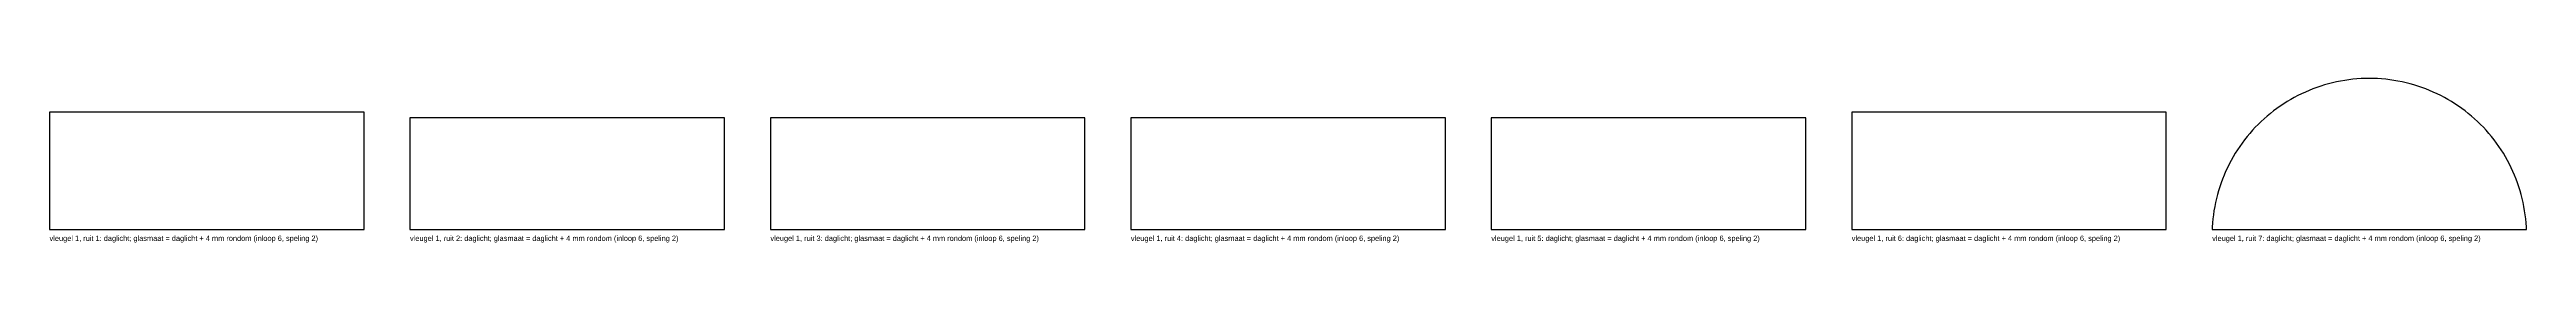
# Model space of a CAD drawing. Header units: millimetres. Extents: x 0 to 6473, y -34 to 396.
import ezdxf

# ---------------------------------------------------------------- set-up
doc = ezdxf.new("R2010")
doc.units = ezdxf.units.MM

msp = doc.modelspace()

# ---------------------------------------------------------------- linework, layer by layer
at = {"layer": 'DAGLICHT'}
for p, q in [((5987.7937, 389.1178), (5977.2408, 387.0187)), ((5998.398, 390.9399), (5987.7937, 389.1178)), ((6009.0463, 392.4838), (5998.398, 390.9399)), ((6019.7313, 393.7485), (6009.0463, 392.4838)), ((6030.4458, 394.733), (6019.7313, 393.7485)), ((6041.1824, 395.4367), (6030.4458, 394.733)), ((6051.9338, 395.8592), (6041.1824, 395.4367)), ((6062.6925, 396), (6051.9338, 395.8592)), ((6073.4512, 395.8592), (6062.6925, 396)), ((6084.2026, 395.4367), (6073.4512, 395.8592)), ((6094.9392, 394.733), (6084.2026, 395.4367)), ((6105.6537, 393.7485), (6094.9392, 394.733)), ((6116.3388, 392.4838), (6105.6537, 393.7485)), ((6126.9871, 390.9399), (6116.3388, 392.4838)), ((6137.5913, 389.1178), (6126.9871, 390.9399)), ((6148.1442, 387.0187), (6137.5913, 389.1178)), ((5829.8996, 323.7159), (5821.1128, 317.506)), ((5838.8459, 329.6936), (5829.8996, 323.7159)), ((5847.9456, 335.4351), (5838.8459, 329.6936)), ((5857.1925, 340.9364), (5847.9456, 335.4351)), ((5866.5803, 346.1938), (5857.1925, 340.9364)), ((5876.1024, 351.2037), (5866.5803, 346.1938)), ((5885.7525, 355.9626), (5876.1024, 351.2037)), ((5895.5238, 360.4672), (5885.7525, 355.9626)), ((5905.4096, 364.7145), (5895.5238, 360.4672)), ((5915.4033, 368.7016), (5905.4096, 364.7145)), ((5925.4979, 372.4257), (5915.4033, 368.7016)), ((5935.6865, 375.8842), (5925.4979, 372.4257)), ((5945.9622, 379.0749), (5935.6865, 375.8842)), ((5956.3179, 381.9955), (5945.9622, 379.0749)), ((5966.7465, 384.644), (5956.3179, 381.9955)), ((5977.2408, 387.0187), (5966.7465, 384.644)), ((6158.6386, 384.644), (6148.1442, 387.0187)), ((6169.0671, 381.9955), (6158.6386, 384.644)), ((6179.4228, 379.0749), (6169.0671, 381.9955)), ((6189.6985, 375.8842), (6179.4228, 379.0749)), ((6199.8871, 372.4257), (6189.6985, 375.8842)), ((6209.9817, 368.7016), (6199.8871, 372.4257)), ((6219.9754, 364.7145), (6209.9817, 368.7016)), ((6229.8613, 360.4672), (6219.9754, 364.7145)), ((6239.6326, 355.9626), (6229.8613, 360.4672)), ((6249.2826, 351.2037), (6239.6326, 355.9626)), ((6258.8048, 346.1938), (6249.2826, 351.2037)), ((6268.1925, 340.9364), (6258.8048, 346.1938)), ((6277.4394, 335.4351), (6268.1925, 340.9364)), ((6286.5392, 329.6936), (6277.4394, 335.4351)), ((6295.4855, 323.7159), (6286.5392, 329.6936)), ((6304.2723, 317.506), (6295.4855, 323.7159)), ((822, 307.5), (0, 307.5)), ((0, 307.5), (0, 0)), ((822, 0), (822, 307.5)), ((1764, 292.5), (942, 292.5)), ((942, 292.5), (942, 0)), ((1764, 0), (1764, 292.5)), ((2706, 292.5), (1884, 292.5)), ((1884, 292.5), (1884, 0)), ((2706, 0), (2706, 292.5)), ((3648, 292.5), (2826, 292.5)), ((2826, 292.5), (2826, 0)), ((3648, 0), (3648, 292.5)), ((4590, 292.5), (3768, 292.5)), ((3768, 292.5), (3768, 0)), ((4590, 0), (4590, 292.5)), ((5532, 307.5), (4710, 307.5)), ((4710, 307.5), (4710, 0)), ((5532, 0), (5532, 307.5)), ((5757.26, 260.0127), (5750.1657, 251.9231)), ((5764.5637, 267.9137), (5757.26, 260.0127)), ((5772.0716, 275.6209), (5764.5637, 267.9137)), ((5779.7788, 283.1289), (5772.0716, 275.6209)), ((5787.6798, 290.4325), (5779.7788, 283.1289)), ((5795.7694, 297.5269), (5787.6798, 290.4325)), ((5804.0418, 304.407), (5795.7694, 297.5269)), ((5812.4916, 311.0682), (5804.0418, 304.407)), ((5821.1128, 317.506), (5812.4916, 311.0682)), ((6312.8935, 311.0682), (6304.2723, 317.506)), ((6321.3432, 304.407), (6312.8935, 311.0682)), ((6329.6157, 297.5269), (6321.3432, 304.407)), ((6337.7052, 290.4325), (6329.6157, 297.5269)), ((6345.6063, 283.1289), (6337.7052, 290.4325)), ((6353.3134, 275.6209), (6345.6063, 283.1289)), ((6360.8214, 267.9137), (6353.3134, 275.6209)), ((6368.125, 260.0127), (6360.8214, 267.9137)), ((6375.2194, 251.9231), (6368.125, 260.0127)), ((5712.2574, 199.7469), (5706.7561, 190.5)), ((5717.9989, 208.8466), (5712.2574, 199.7469)), ((5723.9767, 217.793), (5717.9989, 208.8466)), ((5730.1865, 226.5797), (5723.9767, 217.793)), ((5736.6243, 235.2009), (5730.1865, 226.5797)), ((5743.2855, 243.6507), (5736.6243, 235.2009)), ((5750.1657, 251.9231), (5743.2855, 243.6507)), ((6382.0995, 243.6507), (6375.2194, 251.9231)), ((6388.7607, 235.2009), (6382.0995, 243.6507)), ((6395.1985, 226.5797), (6388.7607, 235.2009)), ((6401.4084, 217.793), (6395.1985, 226.5797)), ((6407.3861, 208.8466), (6401.4084, 217.793)), ((6413.1276, 199.7469), (6407.3861, 208.8466)), ((6418.629, 190.5), (6413.1276, 199.7469)), ((5678.991, 132.2892), (5675.2669, 122.1946)), ((5682.978, 142.2829), (5678.991, 132.2892)), ((5687.2253, 152.1688), (5682.978, 142.2829)), ((5691.73, 161.9401), (5687.2253, 152.1688)), ((5696.4888, 171.5901), (5691.73, 161.9401)), ((5701.4987, 181.1123), (5696.4888, 171.5901)), ((5706.7561, 190.5), (5701.4987, 181.1123)), ((6423.8864, 181.1123), (6418.629, 190.5)), ((6428.8962, 171.5901), (6423.8864, 181.1123)), ((6433.6551, 161.9401), (6428.8962, 171.5901)), ((6438.1597, 152.1688), (6433.6551, 161.9401)), ((6442.407, 142.2829), (6438.1597, 152.1688)), ((6446.3941, 132.2892), (6442.407, 142.2829)), ((6450.1182, 122.1946), (6446.3941, 132.2892)), ((5660.6739, 70.4517), (5658.5748, 59.8988)), ((5663.0485, 80.946), (5660.6739, 70.4517)), ((5665.697, 91.3746), (5663.0485, 80.946)), ((5668.6176, 101.7303), (5665.697, 91.3746)), ((5671.8083, 112.006), (5668.6176, 101.7303)), ((5675.2669, 122.1946), (5671.8083, 112.006)), ((6453.5767, 112.006), (6450.1182, 122.1946)), ((6456.7674, 101.7303), (6453.5767, 112.006)), ((6459.688, 91.3746), (6456.7674, 101.7303)), ((6462.3366, 80.946), (6459.688, 91.3746)), ((6464.7112, 70.4517), (6462.3366, 80.946)), ((6466.8103, 59.8988), (6464.7112, 70.4517)), ((0, 0), (822, 0)), ((942, 0), (1764, 0)), ((1884, 0), (2706, 0)), ((2826, 0), (3648, 0)), ((3768, 0), (4590, 0)), ((4710, 0), (5532, 0)), ((5652.2558, 6.5101), (5652, 0)), ((5652, 0), (6473.385, 0)), ((5652.9595, 17.2467), (5652.2558, 6.5101)), ((5653.944, 27.9612), (5652.9595, 17.2467)), ((5655.2087, 38.6463), (5653.944, 27.9612)), ((5656.7526, 49.2946), (5655.2087, 38.6463)), ((5658.5748, 59.8988), (5656.7526, 49.2946)), ((6468.6324, 49.2946), (6466.8103, 59.8988)), ((6470.1764, 38.6463), (6468.6324, 49.2946)), ((6471.441, 27.9612), (6470.1764, 38.6463)), ((6472.4255, 17.2467), (6471.441, 27.9612)), ((6473.1293, 6.5101), (6472.4255, 17.2467)), ((6473.385, 0), (6473.1293, 6.5101))]:
    msp.add_line(p, q, dxfattribs=at)

# ---------------------------------------------------------------- texts
at = {"layer": 'TEKST'}
for s, p in [('vleugel 1, ruit 1: daglicht; glasmaat = daglicht + 4 mm rondom (inloop 6, speling 2)', (0, -30)), ('vleugel 1, ruit 2: daglicht; glasmaat = daglicht + 4 mm rondom (inloop 6, speling 2)', (942, -30)), ('vleugel 1, ruit 3: daglicht; glasmaat = daglicht + 4 mm rondom (inloop 6, speling 2)', (1884, -30)), ('vleugel 1, ruit 4: daglicht; glasmaat = daglicht + 4 mm rondom (inloop 6, speling 2)', (2826, -30)), ('vleugel 1, ruit 5: daglicht; glasmaat = daglicht + 4 mm rondom (inloop 6, speling 2)', (3768, -30)), ('vleugel 1, ruit 6: daglicht; glasmaat = daglicht + 4 mm rondom (inloop 6, speling 2)', (4710, -30)), ('vleugel 1, ruit 7: daglicht; glasmaat = daglicht + 4 mm rondom (inloop 6, speling 2)', (5652, -30))]:
    msp.add_text(s, height=14, dxfattribs=at).set_placement(p)

doc.saveas('drawing.dxf')
